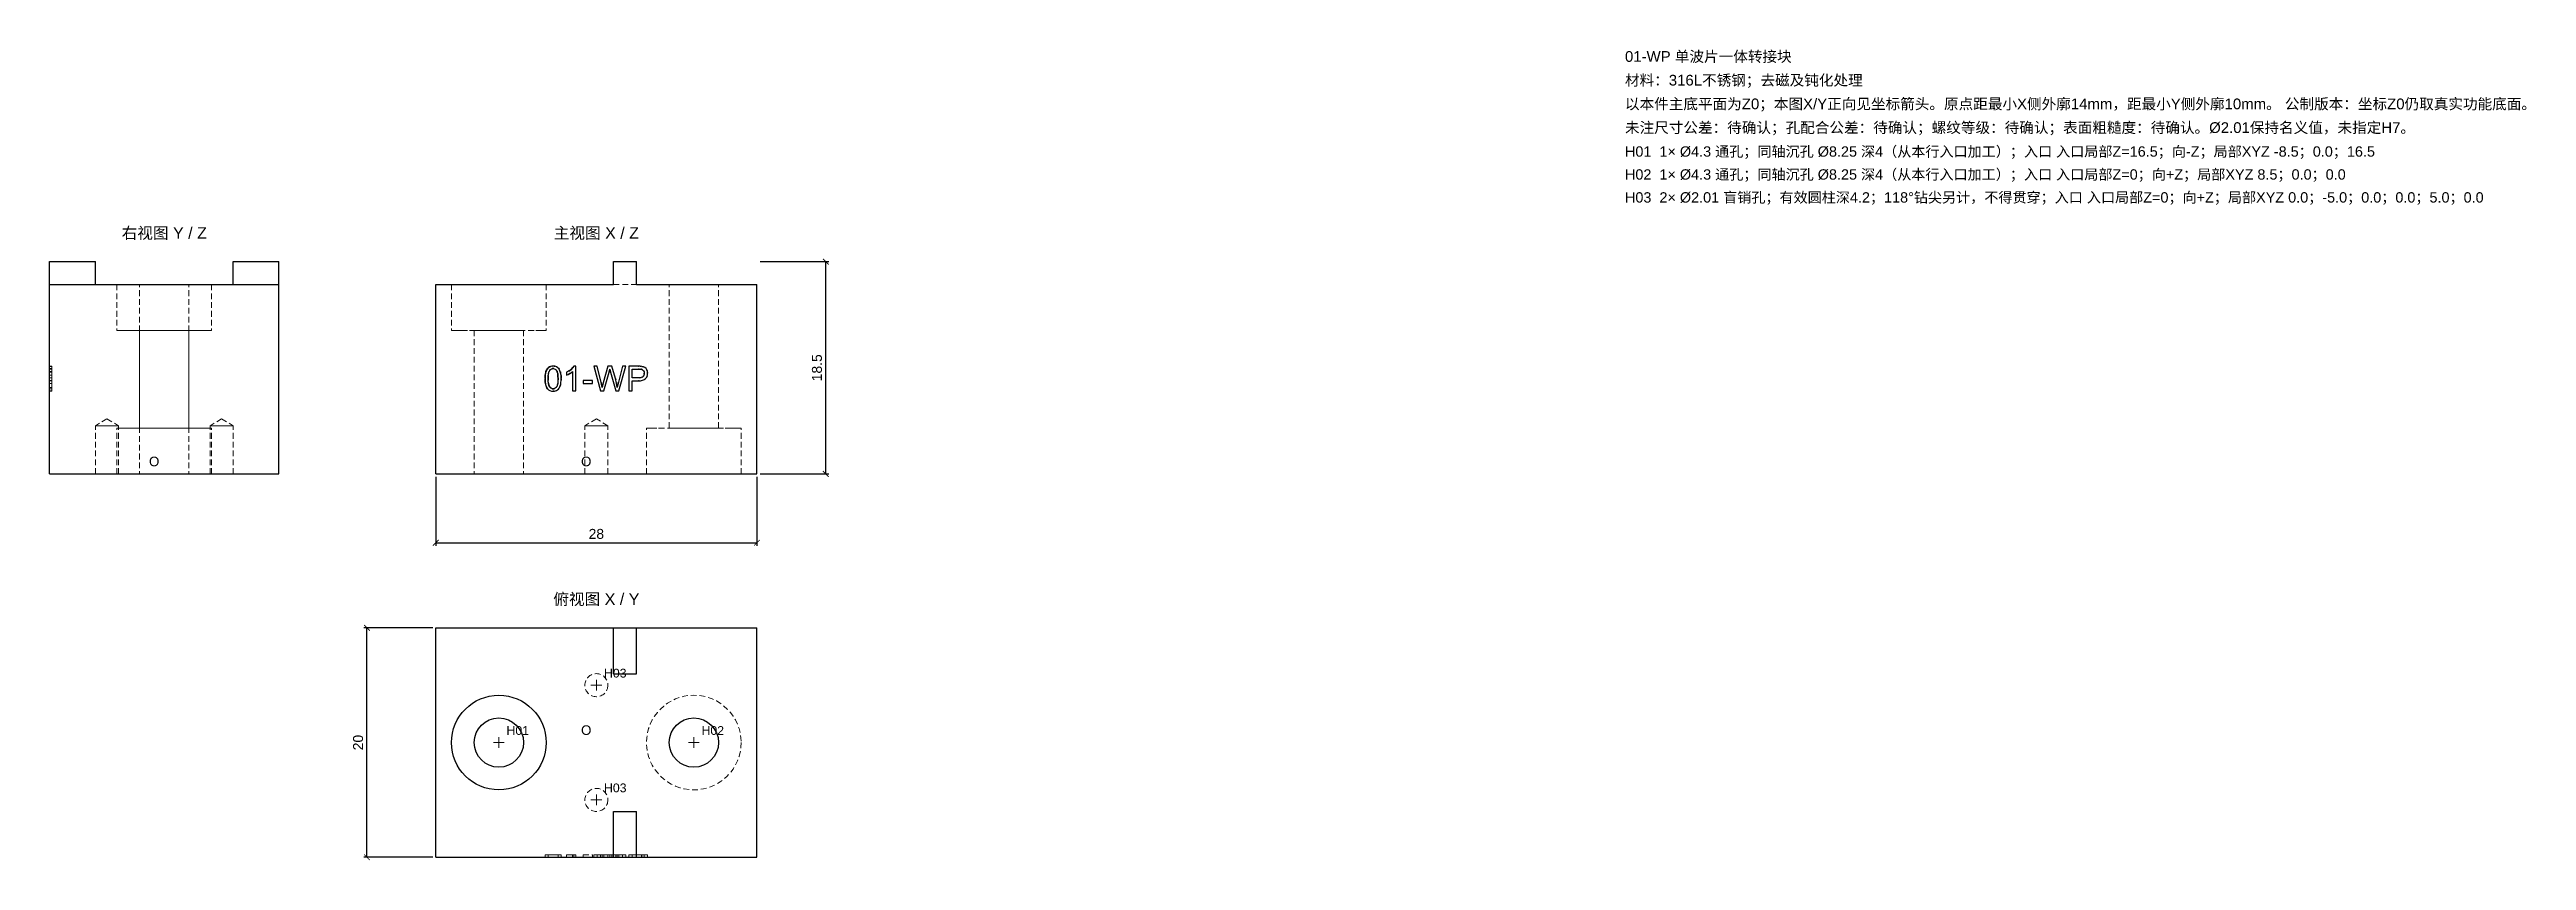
# Model space of a CAD drawing. Header units: millimetres. Extents: x 6 to 222, y 20 to 91.
import ezdxf
from ezdxf.enums import TextEntityAlignment as Align

# ---------------------------------------------------------------- set-up
doc = ezdxf.new("R2010")
doc.units = ezdxf.units.MM
doc.linetypes.add('WP_HIDDEN', pattern=[2.3, 1.5, -0.8])
for name, color, linetype, lineweight in [('ANNOTATIONS', 7, 'CONTINUOUS', 18), ('DIMENSIONS', 7, 'CONTINUOUS', 18), ('HIDDEN', 7, 'WP_HIDDEN', 13), ('VISIBLE', 7, 'CONTINUOUS', 25)]:
    doc.layers.add(name, color=color, linetype=linetype, lineweight=lineweight)
doc.styles.add('CJK', font='Arial Unicode.ttf')
doc.styles.add('OpenSansCondensed-Light', font='OpenSansCondensed-Light.ttf')
doc.dimstyles.new('EZDXF', dxfattribs={"dimtxt": 0.25, "dimasz": 0.175, "dimexe": 0.375, "dimexo": 0.125, "dimgap": 0.1, "dimtad": 1, "dimlfac": 100, "dimzin": 12, "dimdsep": 46, "dimtxsty": 'OpenSansCondensed-Light', "dimblk": 'ARCHTICK', "dimcen": 2.5, "dimazin": 3, "dimtfac": 0.5, "dimtmove": 2, "dimatfit": 3})

msp = doc.modelspace()

# ---------------------------------------------------------------- texts
at = {"layer": 'ANNOTATIONS', "style": 'CJK'}
for s, height, p in [('01-WP 单波片一体转接块', 0.9333333, (143.33333, 90)), ('材料：316L不锈钢；去磁及钝化处理', 0.9333333, (143.33333, 87.93333)), ('以本件主底平面为Z0；本图X/Y正向见坐标箭头。原点距最小X侧外廓14mm，距最小Y侧外廓10mm。 公制版本：坐标Z0仍取真实功能底面。', 0.9333333, (143.33333, 85.86667)), ('未注尺寸公差：待确认；孔配合公差：待确认；螺纹等级：待确认；表面粗糙度：待确认。Ø2.01保持名义值，未指定H7。', 0.9333333, (143.33333, 83.8)), ('H01  1× Ø4.3 通孔；同轴沉孔 Ø8.25 深4（从本行入口加工）；入口 入口局部Z=16.5；向-Z；局部XYZ -8.5；0.0；16.5', 0.9, (143.33333, 81.73333)), ('H02  1× Ø4.3 通孔；同轴沉孔 Ø8.25 深4（从本行入口加工）；入口 入口局部Z=0；向+Z；局部XYZ 8.5；0.0；0.0', 0.9, (143.33333, 79.73333)), ('H03  2× Ø2.01 盲销孔；有效圆柱深4.2；118°钻尖另计，不得贯穿；入口 入口局部Z=0；向+Z；局部XYZ 0.0；-5.0；0.0；0.0；5.0；0.0', 0.9, (143.33333, 77.73333)), ('O', 0.83333, (14.66667, 54.75)), ('O', 0.83333, (52.33333, 54.75)), ('H03', 0.766667, (54.33333, 36.33333)), ('H01', 0.766667, (45.83333, 31.33333)), ('O', 0.83333, (52.33333, 31.33333)), ('H02', 0.766667, (62.83333, 31.33333)), ('H03', 0.766667, (54.33333, 26.33333))]:
    msp.add_text(s, height=height, dxfattribs=at).set_placement(p)
for s, p in [('右视图 Y / Z', (16, 74.58333)), ('主视图 X / Z', (53.66667, 74.58333)), ('俯视图 X / Y', (53.66667, 42.66667))]:
    msp.add_text(s, height=1, dxfattribs=at).set_placement(p, align=Align.CENTER)

# ---------------------------------------------------------------- blocks, each defined once
blk = doc.blocks.new('_ARCHTICK')
at = {"color": 0, "linetype": 'BYBLOCK', "const_width": 0.15}
blk.add_lwpolyline([(-0.5, -0.5), (0.5, 0.5)], dxfattribs=at)

# ---------------------------------------------------------------- dimensions: what is measured, and where the dimension line sits
at = {"layer": 'DIMENSIONS'}
for base, p1, p2 in [((73.66667, 54.08333), (67.66667, 54.08333), (67.66667, 72.58333)), ((33.66667, 20.66667), (39.66667, 20.66667), (39.66667, 40.66667))]:
    msp.add_linear_dim(base=base, p1=p1, p2=p2, angle=90, dimstyle='EZDXF', override={"dimtxt": 0.866667, "dimasz": 0.5, "dimexe": 0.266667, "dimexo": 0.266667, "dimgap": 0.333333, "dimdec": 4, "dimlfac": 1, "dimzin": 8, "dimtxsty": 'CJK', "dimclrd": 7, "dimclre": 7, "dimclrt": 7}, dxfattribs=at).render()
msp.add_linear_dim(base=(39.66667, 48.08333), p1=(39.66667, 54.08333), p2=(67.66667, 54.08333), dimstyle='EZDXF', override={"dimtxt": 0.866667, "dimasz": 0.5, "dimexe": 0.266667, "dimexo": 0.266667, "dimgap": 0.333333, "dimdec": 4, "dimlfac": 1, "dimzin": 8, "dimtxsty": 'CJK', "dimclrd": 7, "dimclre": 7, "dimclrt": 7}, dxfattribs=at).render()

# ---------------------------------------------------------------- linework, layer by layer
at = {"layer": 'ANNOTATIONS'}
for p, q in [((53.2, 35.66667), (54.13333, 35.66667)), ((53.66667, 35.2), (53.66667, 36.13333)), ((44.7, 30.66667), (45.63333, 30.66667)), ((45.16667, 30.2), (45.16667, 31.13333)), ((61.7, 30.66667), (62.63333, 30.66667)), ((62.16667, 30.2), (62.16667, 31.13333)), ((53.66667, 25.2), (53.66667, 26.13333)), ((53.2, 25.66667), (54.13333, 25.66667))]:
    msp.add_line(p, q, dxfattribs=at)
at = {"layer": 'HIDDEN', "ltscale": 0.333333}
for p, q in [((6, 70.58333), (10, 70.58333)), ((11.875, 70.58333), (11.875, 66.58333)), ((13.85, 58.08333), (13.85, 70.58333)), ((18.15, 58.08333), (18.15, 70.58333)), ((20.125, 70.58333), (20.125, 66.58333)), ((22, 70.58333), (26, 70.58333)), ((41.04167, 70.58333), (41.04167, 66.58333)), ((49.29167, 70.58333), (49.29167, 66.58333)), ((55.16667, 70.58333), (57.16667, 70.58333)), ((60.01667, 58.08333), (60.01667, 70.58333)), ((64.31667, 58.08333), (64.31667, 70.58333)), ((13.85, 66.58333), (13.85, 54.08333)), ((18.15, 66.58333), (18.15, 54.08333)), ((43.01667, 66.58333), (43.01667, 54.08333)), ((47.31667, 66.58333), (47.31667, 54.08333)), ((6, 61.32007), (6, 63.48333)), ((6, 63.48333), (6.2, 63.48333)), ((6, 63.47452), (6, 61.32007)), ((6, 63.47452), (6, 62.09015)), ((6, 62.38407), (6, 63.47452)), ((6, 63.47452), (6, 62.01961)), ((6, 62.06222), (6, 63.47452)), ((6, 63.47452), (6.2, 63.47452)), ((6, 63.45394), (6.2, 63.45394)), ((6, 63.26436), (6.2, 63.26436)), ((6, 62.4502), (6, 63.22027)), ((6, 63.22027), (6.2, 63.22027)), ((6, 63.2144), (6.2, 63.2144)), ((6, 63.20117), (6.2, 63.20117)), ((6, 63.00571), (6, 61.32007)), ((6, 63.00571), (6.2, 63.00571)), ((6, 61.32007), (6, 62.96162)), ((6, 62.94252), (6, 62.68681)), ((6, 62.94252), (6.2, 62.94252)), ((6, 62.68681), (6.2, 62.68681)), ((6.2, 63.48333), (6.2, 61.32007)), ((6.2, 63.47452), (6.2, 62.06222)), ((6.2, 62.01961), (6.2, 63.47452)), ((6.2, 63.47452), (6.2, 62.38407)), ((6.2, 62.09015), (6.2, 63.47452)), ((6.2, 63.47452), (6.2, 61.32007)), ((6.2, 63.22027), (6.2, 62.4502)), ((6.2, 61.32007), (6.2, 63.00571)), ((6.2, 61.32007), (6.2, 62.96162)), ((6.2, 62.68681), (6.2, 62.94252)), ((6, 62.4502), (6.2, 62.4502)), ((6, 62.2327), (6, 61.9667)), ((6, 62.2327), (6.2, 62.2327)), ((6, 61.32007), (6, 62.19596)), ((6, 62.19596), (6.2, 62.19596)), ((6, 61.9667), (6.2, 61.9667)), ((6, 61.62134), (6.2, 61.62134)), ((6, 61.50084), (6.2, 61.50084)), ((6, 61.32007), (6.2, 61.32007)), ((6, 61.28333), (6.2, 61.28333)), ((6.2, 62.2327), (6.2, 61.9667)), ((6.2, 62.19596), (6.2, 61.32007)), ((11, 58.8872), (9.995, 58.28333)), ((11, 58.8872), (12.005, 58.28333)), ((21, 58.8872), (19.995, 58.28333)), ((21, 58.8872), (22.005, 58.28333)), ((53.66667, 58.8872), (52.66167, 58.28333)), ((54.67167, 58.28333), (53.66667, 58.8872)), ((9.995, 54.08333), (9.995, 58.28333)), ((11.875, 54.08333), (11.875, 58.08333)), ((12.005, 54.08333), (12.005, 58.28333)), ((19.995, 54.08333), (19.995, 58.28333)), ((20.125, 54.08333), (20.125, 58.08333)), ((22.005, 54.08333), (22.005, 58.28333)), ((52.66167, 54.08333), (52.66167, 58.28333)), ((54.67167, 54.08333), (54.67167, 58.28333)), ((58.04167, 54.08333), (58.04167, 58.08333)), ((66.29167, 54.08333), (66.29167, 58.08333)), ((39.66667, 40.66667), (67.66667, 40.66667)), ((39.66667, 20.66667), (67.66667, 20.66667)), ((49.19539, 20.66667), (49.19539, 20.86667)), ((49.46727, 20.66667), (49.46727, 20.86667)), ((50.32846, 20.66667), (50.32846, 20.86667)), ((50.60033, 20.66667), (50.60033, 20.86667)), ((51.07208, 20.66667), (51.07208, 20.86667)), ((51.60114, 20.66667), (51.60114, 20.86667)), ((51.86566, 20.86667), (51.60114, 20.86667)), ((51.60114, 20.66667), (51.86566, 20.66667)), ((51.69519, 20.66667), (51.69519, 20.86667)), ((51.69519, 20.86667), (51.86566, 20.86667)), ((51.86566, 20.66667), (51.69519, 20.66667)), ((51.86566, 20.66667), (51.86566, 20.86667)), ((52.51376, 20.66667), (52.51376, 20.86667)), ((52.51376, 20.86667), (53.32645, 20.86667)), ((53.32645, 20.66667), (52.51376, 20.66667)), ((53.32645, 20.66667), (53.32645, 20.86667)), ((53.45725, 20.66667), (53.45725, 20.86667)), ((53.45725, 20.86667), (53.7497, 20.86667)), ((54.02892, 20.86667), (53.45725, 20.86667)), ((53.7497, 20.66667), (53.45725, 20.66667)), ((53.45725, 20.66667), (54.02892, 20.66667)), ((53.7497, 20.66667), (53.7497, 20.86667)), ((53.7497, 20.86667), (54.07742, 20.86667)), ((54.07742, 20.66667), (53.7497, 20.66667)), ((54.31991, 20.86667), (54.02892, 20.86667)), ((54.02892, 20.66667), (54.02892, 20.86667)), ((54.02892, 20.66667), (54.31991, 20.66667)), ((54.16854, 20.66667), (54.16854, 20.86667)), ((54.26553, 20.86667), (54.67555, 20.86667)), ((54.67555, 20.66667), (54.26553, 20.66667)), ((54.77695, 20.86667), (54.31991, 20.86667)), ((54.31991, 20.66667), (54.31991, 20.86667)), ((54.31991, 20.66667), (54.77695, 20.66667)), ((54.67555, 20.66667), (54.67555, 20.86667)), ((54.67555, 20.86667), (55.01944, 20.86667)), ((55.01944, 20.66667), (54.67555, 20.66667)), ((54.84015, 20.66667), (54.84015, 20.86667)), ((55.36186, 20.86667), (54.90775, 20.86667)), ((54.90775, 20.66667), (55.36186, 20.66667)), ((55.01944, 20.66667), (55.01944, 20.86667)), ((55.01944, 20.86667), (55.32806, 20.86667)), ((55.32806, 20.66667), (55.01944, 20.66667)), ((55.63667, 20.86667), (55.36186, 20.86667)), ((55.36186, 20.66667), (55.36186, 20.86667)), ((55.36186, 20.66667), (55.63667, 20.66667)), ((55.49559, 20.66667), (55.49559, 20.86667)), ((55.60287, 20.86667), (55.94088, 20.86667)), ((55.94088, 20.66667), (55.60287, 20.66667)), ((56.22745, 20.86667), (55.63667, 20.86667)), ((55.63667, 20.66667), (55.63667, 20.86667)), ((55.63667, 20.66667), (56.22745, 20.66667)), ((55.94088, 20.66667), (55.94088, 20.86667)), ((55.94088, 20.86667), (56.22745, 20.86667)), ((56.22745, 20.66667), (55.94088, 20.66667)), ((56.22745, 20.66667), (56.22745, 20.86667)), ((56.49345, 20.66667), (56.49345, 20.86667)), ((56.49345, 20.86667), (57.30615, 20.86667)), ((56.77856, 20.86667), (56.49345, 20.86667)), ((57.30615, 20.66667), (56.49345, 20.66667)), ((56.49345, 20.66667), (56.77856, 20.66667)), ((57.33113, 20.86667), (56.77856, 20.86667)), ((56.77856, 20.66667), (56.77856, 20.86667)), ((56.77856, 20.86667), (57.33554, 20.86667)), ((57.32966, 20.86667), (56.77856, 20.86667)), ((56.77856, 20.66667), (57.33113, 20.66667)), ((57.33554, 20.66667), (56.77856, 20.66667)), ((56.77856, 20.66667), (57.32966, 20.66667)), ((57.59566, 20.66667), (57.59566, 20.86667)), ((57.63387, 20.66667), (57.63387, 20.86667)), ((57.84402, 20.66667), (57.84402, 20.86667)), ((58.13794, 20.66667), (58.13794, 20.86667))]:
    msp.add_line(p, q, dxfattribs=at)
for points in [[(20.125, 70.58333), (20.02158, 70.58333), (19.7165, 70.58333), (19.22505, 70.58333), (18.5719, 70.58333), (17.78977, 70.58333), (16.9179, 70.58333), (16, 70.58333), (15.0821, 70.58333), (14.21023, 70.58333), (13.4281, 70.58333), (12.77495, 70.58333), (12.2835, 70.58333), (11.97842, 70.58333), (11.875, 70.58333)], [(11.875, 70.58333), (11.90094, 70.58333), (11.97842, 70.58333), (12.10648, 70.58333), (12.2835, 70.58333), (12.50726, 70.58333), (12.77495, 70.58333), (13.08318, 70.58333), (13.4281, 70.58333), (13.80537, 70.58333), (14.21023, 70.58333), (14.6376, 70.58333), (15.0821, 70.58333), (15.53815, 70.58333), (16, 70.58333)], [(18.15, 70.58333), (18.0961, 70.58333), (17.93708, 70.58333), (17.68094, 70.58333), (17.3405, 70.58333), (16.93285, 70.58333), (16.47842, 70.58333), (16, 70.58333), (15.52158, 70.58333), (15.06715, 70.58333), (14.6595, 70.58333), (14.31906, 70.58333), (14.06292, 70.58333), (13.9039, 70.58333), (13.85, 70.58333)], [(13.85, 70.58333), (13.86352, 70.58333), (13.9039, 70.58333), (13.97065, 70.58333), (14.06292, 70.58333), (14.17954, 70.58333), (14.31906, 70.58333), (14.47972, 70.58333), (14.6595, 70.58333), (14.85613, 70.58333), (15.06715, 70.58333), (15.2899, 70.58333), (15.52158, 70.58333), (15.75928, 70.58333), (16, 70.58333)], [(16, 70.58333), (16.46185, 70.58333), (16.9179, 70.58333), (17.3624, 70.58333), (17.78977, 70.58333), (18.19463, 70.58333), (18.5719, 70.58333), (18.91682, 70.58333), (19.22505, 70.58333), (19.49274, 70.58333), (19.7165, 70.58333), (19.89352, 70.58333), (20.02158, 70.58333), (20.09906, 70.58333), (20.125, 70.58333)], [(16, 70.58333), (16.24072, 70.58333), (16.47842, 70.58333), (16.7101, 70.58333), (16.93285, 70.58333), (17.14387, 70.58333), (17.3405, 70.58333), (17.52028, 70.58333), (17.68094, 70.58333), (17.82046, 70.58333), (17.93708, 70.58333), (18.02935, 70.58333), (18.0961, 70.58333), (18.13648, 70.58333), (18.15, 70.58333)], [(41.04167, 70.58333), (41.14509, 70.58333), (41.45017, 70.58333), (41.94161, 70.58333), (42.59477, 70.58333), (43.3769, 70.58333), (44.24877, 70.58333), (45.16667, 70.58333), (46.08457, 70.58333), (46.95644, 70.58333), (47.73856, 70.58333), (48.39172, 70.58333), (48.88316, 70.58333), (49.18824, 70.58333), (49.29167, 70.58333)], [(64.31667, 70.58333), (64.26276, 70.58333), (64.10375, 70.58333), (63.8476, 70.58333), (63.50717, 70.58333), (63.09952, 70.58333), (62.64509, 70.58333), (62.16667, 70.58333), (61.68825, 70.58333), (61.23382, 70.58333), (60.82616, 70.58333), (60.48573, 70.58333), (60.22958, 70.58333), (60.07057, 70.58333), (60.01667, 70.58333)], [(20.125, 66.58333), (20.02158, 66.58333), (19.7165, 66.58333), (19.22505, 66.58333), (18.5719, 66.58333), (17.78977, 66.58333), (16.9179, 66.58333), (16, 66.58333), (15.0821, 66.58333), (14.21023, 66.58333), (13.4281, 66.58333), (12.77495, 66.58333), (12.2835, 66.58333), (11.97842, 66.58333), (11.875, 66.58333)], [(11.875, 66.58333), (11.90094, 66.58333), (11.97842, 66.58333), (12.10648, 66.58333), (12.2835, 66.58333), (12.50726, 66.58333), (12.77495, 66.58333), (13.08318, 66.58333), (13.4281, 66.58333), (13.80537, 66.58333), (14.21023, 66.58333), (14.6376, 66.58333), (15.0821, 66.58333), (15.53815, 66.58333), (16, 66.58333)], [(18.15, 66.58333), (18.0961, 66.58333), (17.93708, 66.58333), (17.68094, 66.58333), (17.3405, 66.58333), (16.93285, 66.58333), (16.47842, 66.58333), (16, 66.58333), (15.52158, 66.58333), (15.06715, 66.58333), (14.6595, 66.58333), (14.31906, 66.58333), (14.06292, 66.58333), (13.9039, 66.58333), (13.85, 66.58333)], [(13.85, 66.58333), (13.86352, 66.58333), (13.9039, 66.58333), (13.97065, 66.58333), (14.06292, 66.58333), (14.17954, 66.58333), (14.31906, 66.58333), (14.47972, 66.58333), (14.6595, 66.58333), (14.85613, 66.58333), (15.06715, 66.58333), (15.2899, 66.58333), (15.52158, 66.58333), (15.75928, 66.58333), (16, 66.58333)], [(16, 66.58333), (16.46185, 66.58333), (16.9179, 66.58333), (17.3624, 66.58333), (17.78977, 66.58333), (18.19463, 66.58333), (18.5719, 66.58333), (18.91682, 66.58333), (19.22505, 66.58333), (19.49274, 66.58333), (19.7165, 66.58333), (19.89352, 66.58333), (20.02158, 66.58333), (20.09906, 66.58333), (20.125, 66.58333)], [(16, 66.58333), (16.24072, 66.58333), (16.47842, 66.58333), (16.7101, 66.58333), (16.93285, 66.58333), (17.14387, 66.58333), (17.3405, 66.58333), (17.52028, 66.58333), (17.68094, 66.58333), (17.82046, 66.58333), (17.93708, 66.58333), (18.02935, 66.58333), (18.0961, 66.58333), (18.13648, 66.58333), (18.15, 66.58333)], [(41.04167, 66.58333), (41.14509, 66.58333), (41.45017, 66.58333), (41.94161, 66.58333), (42.59477, 66.58333), (43.3769, 66.58333), (44.24877, 66.58333), (45.16667, 66.58333), (46.08457, 66.58333), (46.95644, 66.58333), (47.73856, 66.58333), (48.39172, 66.58333), (48.88316, 66.58333), (49.18824, 66.58333), (49.29167, 66.58333)], [(43.01667, 66.58333), (43.07057, 66.58333), (43.22958, 66.58333), (43.48573, 66.58333), (43.82616, 66.58333), (44.23382, 66.58333), (44.68825, 66.58333), (45.16667, 66.58333), (45.64509, 66.58333), (46.09952, 66.58333), (46.50717, 66.58333), (46.8476, 66.58333), (47.10375, 66.58333), (47.26276, 66.58333), (47.31667, 66.58333)], [(6, 63.48333), (6, 63.47562), (6, 63.45215), (6, 63.41259), (6, 63.35695)], [(6, 63.41353), (6, 63.46601), (6, 63.48333)], [(6, 63.48333), (6, 63.19529)], [(6, 63.45394), (6, 63.46952), (6, 63.47452)], [(6, 63.35327), (6, 63.41575), (6, 63.45394)], [(6, 63.21219), (6, 63.32817), (6, 63.41353)], [(6, 63.35695), (6, 63.28624), (6, 63.20238), (6, 63.10594), (6, 62.99763)], [(6, 63.14532), (6, 63.26393), (6, 63.35327)], [(6, 63.26436), (6, 63.25335), (6, 63.22019), (6, 63.16524), (6, 63.08948)], [(6, 63.11005), (6, 63.17728), (6, 63.2257), (6, 63.25475), (6, 63.26436)], [(6, 63.22027), (6, 63.20117)], [(6, 62.96162), (6, 63.07766), (6, 63.2144)], [(6, 63.2144), (6, 63.17976), (6, 63.12513), (6, 63.05188), (6, 62.96162)], [(6, 62.89182), (6, 63.06537), (6, 63.21219)], [(6, 63.20117), (6, 63.15394), (6, 63.07405)], [(6, 63.19529), (6, 63.05734), (6, 62.94252)], [(6, 62.8514), (6, 63.00474), (6, 63.14532)], [(6, 62.3826), (6, 62.60319), (6, 62.80351), (6, 62.97579), (6, 63.04836), (6, 63.11005)], [(6, 63.08948), (6, 63.03291), (6, 62.96444), (6, 62.79781), (6, 62.6009), (6, 62.3826)], [(6, 63.07405), (6, 62.96782), (6, 62.84259)], [(6, 62.82348), (6, 63.00571)], [(6, 62.99763), (6, 62.8657), (6, 62.71792), (6, 62.55627), (6, 62.3826)], [(6, 62.3826), (6, 62.52897), (6, 62.66357), (6, 62.785), (6, 62.89182)], [(6, 62.38627), (6, 62.48686), (6, 62.59852), (6, 62.8514)], [(6, 62.84259), (6, 62.67759), (6, 62.61005), (6, 62.55307)], [(6, 62.68681), (6, 62.74422), (6, 62.82348)], [(6.2, 63.35695), (6.2, 63.41224), (6.2, 63.45174), (6.2, 63.47543), (6.2, 63.48333)], [(6.2, 63.48333), (6.2, 63.46588), (6.2, 63.41353)], [(6.2, 63.19529), (6.2, 63.48333)], [(6.2, 63.47452), (6.2, 63.46937), (6.2, 63.45394)], [(6.2, 63.45394), (6.2, 63.41555), (6.2, 63.35327)], [(6.2, 63.41353), (6.2, 63.32829), (6.2, 63.21219)], [(6.2, 62.99763), (6.2, 63.10744), (6.2, 63.20392), (6.2, 63.2871), (6.2, 63.35695)], [(6.2, 63.35327), (6.2, 63.26418), (6.2, 63.14532)], [(6.2, 63.08948), (6.2, 63.16599), (6.2, 63.22064), (6.2, 63.25343), (6.2, 63.26436)], [(6.2, 63.26436), (6.2, 63.25472), (6.2, 63.22578), (6.2, 63.17756), (6.2, 63.11005)], [(6.2, 63.20117), (6.2, 63.22027)], [(6.2, 62.96162), (6.2, 63.05458), (6.2, 63.12769), (6.2, 63.18096), (6.2, 63.2144)], [(6.2, 63.2144), (6.2, 63.07699), (6.2, 62.96162)], [(6.2, 63.21219), (6.2, 63.06633), (6.2, 62.89182)], [(6.2, 63.07405), (6.2, 63.15396), (6.2, 63.20117)], [(6.2, 62.94252), (6.2, 63.05788), (6.2, 63.19529)], [(6.2, 63.14532), (6.2, 63.00498), (6.2, 62.8514)], [(6.2, 63.11005), (6.2, 63.05561), (6.2, 62.99074), (6.2, 62.91545), (6.2, 62.82973), (6.2, 62.73358), (6.2, 62.62701), (6.2, 62.51002), (6.2, 62.3826)], [(6.2, 62.3826), (6.2, 62.51002), (6.2, 62.62628), (6.2, 62.73138), (6.2, 62.82532), (6.2, 62.9081), (6.2, 62.97972), (6.2, 63.04018), (6.2, 63.08948)], [(6.2, 62.84259), (6.2, 62.96805), (6.2, 63.07405)], [(6.2, 63.00571), (6.2, 62.82348)], [(6.2, 62.3826), (6.2, 62.56432), (6.2, 62.7274), (6.2, 62.87184), (6.2, 62.99763)], [(6.2, 62.89182), (6.2, 62.78917), (6.2, 62.67009), (6.2, 62.53456), (6.2, 62.3826)], [(6.2, 62.8514), (6.2, 62.71928), (6.2, 62.59771), (6.2, 62.48671), (6.2, 62.38627)], [(6.2, 62.55307), (6.2, 62.60974), (6.2, 62.67689), (6.2, 62.7545), (6.2, 62.84259)], [(6.2, 62.82348), (6.2, 62.74375), (6.2, 62.68681)], [(49.23267, 62.83808), (49.26092, 62.95594)], [(49.44808, 63.30145), (49.50768, 63.35695)], [(49.48542, 62.72498), (49.47586, 62.62773)], [(49.58158, 63.07397), (49.52317, 62.92474), (49.48543, 62.72505)], [(49.57341, 63.40274), (49.58816, 63.41113)], [(49.81638, 63.2565), (49.71429, 63.21623), (49.62847, 63.1418)], [(49.69362, 63.45514), (49.76527, 63.47219)], [(49.7655, 63.47223), (49.79401, 63.47666)], [(49.82541, 63.48016), (49.89786, 63.48333)], [(49.89786, 63.48333), (49.95854, 63.4811)], [(49.95854, 63.4811), (49.98037, 63.47913)], [(50.17992, 63.12139), (50.08411, 63.20892), (50.03089, 63.23742), (49.97412, 63.25575)], [(50.05129, 63.46795), (50.12968, 63.44565), (50.20207, 63.41353)], [(50.20207, 63.41353), (50.26899, 63.37162)], [(50.28559, 63.35905), (50.35846, 63.29053)], [(50.4181, 63.21219), (50.47965, 63.09946), (50.52976, 62.96887)], [(50.55184, 62.89182), (50.56149, 62.85069)], [(50.56181, 62.84921), (50.57935, 62.74714)], [(51.07208, 62.94252), (51.27013, 63.05149)], [(51.21909, 62.75154), (51.07208, 62.68681)], [(51.27064, 62.7784), (51.23313, 62.75867)], [(51.60114, 63.00571), (51.51859, 62.93543), (51.41834, 62.86514)], [(51.6037, 63.34376), (51.64961, 63.40549)], [(54.81653, 63.11384), (54.77695, 62.96162)], [(54.86734, 63.10852), (54.84015, 63.2144)], [(54.86807, 63.10581), (54.86735, 63.1085)], [(57.35502, 63.47423), (57.47374, 63.47062)], [(57.53954, 63.21115), (57.40007, 63.21956)], [(57.58232, 63.46162), (57.63387, 63.45394)], [(57.71666, 63.13846), (57.6693, 63.17113)], [(57.72792, 62.55307), (57.78534, 62.61954), (57.82336, 62.70001)], [(57.76482, 63.42098), (57.83631, 63.39081), (57.89987, 63.35327)], [(57.80839, 63.01754), (57.77568, 63.07405)], [(57.83206, 62.9489), (57.827, 62.96783)], [(57.84089, 62.89872), (57.83206, 62.94889)], [(57.83761, 62.75949), (57.84262, 62.80252)], [(57.84351, 62.86576), (57.84089, 62.8987)], [(57.94651, 63.31643), (57.9992, 63.26111), (58.04499, 63.19598)], [(58.04806, 63.19084), (58.07255, 63.14532)], [(58.09613, 63.09067), (58.13332, 62.93474)], [(58.13794, 62.8514), (58.12878, 62.73), (58.10128, 62.61746)], [(6, 62.55307), (6, 62.5069), (6, 62.47479), (6, 62.45617), (6, 62.4502)], [(6, 62.19596), (6, 62.2061), (6, 62.23903), (6, 62.29832), (6, 62.38627)], [(6, 61.62134), (6, 61.99624), (6, 62.38407)], [(6, 62.3826), (6, 62.12709), (6, 61.8902), (6, 61.67994), (6, 61.588), (6, 61.50671)], [(6, 61.77051), (6, 61.9021), (6, 62.04923), (6, 62.20999), (6, 62.3826)], [(6, 61.67645), (6, 61.73313), (6, 61.80162), (6, 61.96809), (6, 62.16468), (6, 62.3826)], [(6, 62.3826), (6, 62.16506), (6, 61.96879), (6, 61.80248), (6, 61.73397), (6, 61.67719)], [(6, 62.09015), (6, 61.84363), (6, 61.62134)], [(6, 61.62134), (6, 62.06222)], [(6, 62.01961), (6, 61.99998), (6, 61.97022), (6, 61.88312), (6, 61.76465), (6, 61.62134)], [(6, 61.41045), (6, 61.48147), (6, 61.56555), (6, 61.66213), (6, 61.77051)], [(6, 61.67719), (6, 61.60086), (6, 61.54544), (6, 61.51197), (6, 61.50084)], [(6, 61.50084), (6, 61.51192), (6, 61.54525), (6, 61.60043), (6, 61.67645)], [(6, 61.50671), (6, 61.40878), (6, 61.33852), (6, 61.29687), (6, 61.28333)], [(6, 61.28333), (6, 61.29108), (6, 61.31469), (6, 61.35447), (6, 61.41045)], [(6.2, 62.4502), (6.2, 62.45663), (6.2, 62.47592), (6.2, 62.50807), (6.2, 62.55307)], [(6.2, 62.38627), (6.2, 62.30301), (6.2, 62.24354), (6.2, 62.20785), (6.2, 62.19596)], [(6.2, 62.38407), (6.2, 61.99058), (6.2, 61.62134)], [(6.2, 62.3826), (6.2, 62.20216), (6.2, 62.04), (6.2, 61.89611), (6.2, 61.77051)], [(6.2, 61.50671), (6.2, 61.57923), (6.2, 61.66231), (6.2, 61.75595), (6.2, 61.86015), (6.2, 61.97492), (6.2, 62.10025), (6.2, 62.23614), (6.2, 62.3826)], [(6.2, 62.3826), (6.2, 62.25551), (6.2, 62.13952), (6.2, 62.03461), (6.2, 61.9408), (6.2, 61.85808), (6.2, 61.78644), (6.2, 61.7259), (6.2, 61.67645)], [(6.2, 61.67719), (6.2, 61.72679), (6.2, 61.78741), (6.2, 61.85905), (6.2, 61.94172), (6.2, 62.0354), (6.2, 62.14011), (6.2, 62.25585), (6.2, 62.3826)], [(6.2, 61.62134), (6.2, 61.84068), (6.2, 62.09015)], [(6.2, 62.06222), (6.2, 61.62134)], [(6.2, 61.62134), (6.2, 61.77574), (6.2, 61.89359), (6.2, 61.97487), (6.2, 62.01961)], [(6.2, 61.77051), (6.2, 61.66065), (6.2, 61.56403), (6.2, 61.48063), (6.2, 61.41045)], [(6.2, 61.50084), (6.2, 61.51186), (6.2, 61.54492), (6.2, 61.60003), (6.2, 61.67719)], [(6.2, 61.67645), (6.2, 61.59962), (6.2, 61.54474), (6.2, 61.51181), (6.2, 61.50084)], [(6.2, 61.28333), (6.2, 61.29729), (6.2, 61.33918), (6.2, 61.40898), (6.2, 61.50671)], [(6.2, 61.41045), (6.2, 61.35484), (6.2, 61.31511), (6.2, 61.29128), (6.2, 61.28333)], [(49.19539, 62.3826), (49.19562, 62.42329)], [(49.89786, 61.28333), (49.75044, 61.29729), (49.61974, 61.33918), (49.50575, 61.40898), (49.40848, 61.50671)], [(49.46801, 62.45895), (49.46752, 62.42742)], [(49.46887, 62.2666), (49.47897, 62.09038)], [(49.61572, 61.64449), (49.71048, 61.55689), (49.76289, 61.52827), (49.81863, 61.50976)], [(49.97709, 61.5098), (50.03286, 61.52839), (50.08528, 61.55715), (50.18008, 61.64517)], [(50.19623, 61.3492), (50.09723, 61.30992), (49.98699, 61.28816)], [(50.28951, 61.41045), (50.20297, 61.35273)], [(50.22674, 61.71386), (50.27934, 61.85666)], [(50.49205, 61.69042), (50.40378, 61.53262), (50.34989, 61.46708), (50.28951, 61.41045)], [(50.30286, 61.97494), (50.32726, 62.28199)], [(50.50773, 61.72927), (50.49205, 61.69042)], [(50.59842, 62.26722), (50.57807, 62.01898), (50.5355, 61.81247)], [(50.60013, 62.42317), (50.60033, 62.3826)], [(54.12622, 61.84313), (54.16854, 61.62134)], [(54.21599, 61.81948), (54.26553, 62.01961)], [(55.35696, 62.28014), (55.36979, 62.23187)], [(55.3698, 62.23186), (55.42407, 62.00831)], [(55.4305, 61.97911), (55.48089, 61.71642)], [(55.49559, 61.62134), (55.52879, 61.77771)], [(55.53371, 61.79975), (55.55064, 61.8739)], [(55.55065, 61.87392), (55.5579, 61.90496)], [(55.57163, 61.96276), (55.58349, 62.01172)], [(57.33554, 62.4502), (57.46951, 62.45728)], [(57.96306, 62.38627), (57.86789, 62.30892), (57.74297, 62.25163), (57.58831, 62.2144), (57.40391, 62.19723)], [(57.55994, 62.47294), (57.65544, 62.50592)], [(12.005, 58.28333), (11.9798, 58.28333), (11.90547, 58.28333), (11.78574, 58.28333), (11.62661, 58.28333), (11.43605, 58.28333), (11.22363, 58.28333), (11, 58.28333), (10.77637, 58.28333), (10.56395, 58.28333), (10.37339, 58.28333), (10.21426, 58.28333), (10.09453, 58.28333), (10.0202, 58.28333), (9.995, 58.28333)], [(9.995, 58.28333), (10.00132, 58.28333), (10.0202, 58.28333), (10.0514, 58.28333), (10.09453, 58.28333), (10.14904, 58.28333), (10.21426, 58.28333), (10.28936, 58.28333), (10.37339, 58.28333), (10.46531, 58.28333), (10.56395, 58.28333), (10.66807, 58.28333), (10.77637, 58.28333), (10.88748, 58.28333), (11, 58.28333)], [(11, 58.28333), (11.11252, 58.28333), (11.22363, 58.28333), (11.33193, 58.28333), (11.43605, 58.28333), (11.53469, 58.28333), (11.62661, 58.28333), (11.71064, 58.28333), (11.78574, 58.28333), (11.85096, 58.28333), (11.90547, 58.28333), (11.9486, 58.28333), (11.9798, 58.28333), (11.99868, 58.28333), (12.005, 58.28333)], [(20.125, 58.08333), (20.02158, 58.08333), (19.7165, 58.08333), (19.22505, 58.08333), (18.5719, 58.08333), (17.78977, 58.08333), (16.9179, 58.08333), (16, 58.08333), (15.0821, 58.08333), (14.21023, 58.08333), (13.4281, 58.08333), (12.77495, 58.08333), (12.2835, 58.08333), (11.97842, 58.08333), (11.875, 58.08333)], [(11.875, 58.08333), (11.90094, 58.08333), (11.97842, 58.08333), (12.10648, 58.08333), (12.2835, 58.08333), (12.50726, 58.08333), (12.77495, 58.08333), (13.08318, 58.08333), (13.4281, 58.08333), (13.80537, 58.08333), (14.21023, 58.08333), (14.6376, 58.08333), (15.0821, 58.08333), (15.53815, 58.08333), (16, 58.08333)], [(18.15, 58.08333), (18.0961, 58.08333), (17.93708, 58.08333), (17.68094, 58.08333), (17.3405, 58.08333), (16.93285, 58.08333), (16.47842, 58.08333), (16, 58.08333), (15.52158, 58.08333), (15.06715, 58.08333), (14.6595, 58.08333), (14.31906, 58.08333), (14.06292, 58.08333), (13.9039, 58.08333), (13.85, 58.08333)], [(13.85, 58.08333), (13.86352, 58.08333), (13.9039, 58.08333), (13.97065, 58.08333), (14.06292, 58.08333), (14.17954, 58.08333), (14.31906, 58.08333), (14.47972, 58.08333), (14.6595, 58.08333), (14.85613, 58.08333), (15.06715, 58.08333), (15.2899, 58.08333), (15.52158, 58.08333), (15.75928, 58.08333), (16, 58.08333)], [(16, 58.08333), (16.24072, 58.08333), (16.47842, 58.08333), (16.7101, 58.08333), (16.93285, 58.08333), (17.14387, 58.08333), (17.3405, 58.08333), (17.52028, 58.08333), (17.68094, 58.08333), (17.82046, 58.08333), (17.93708, 58.08333), (18.02935, 58.08333), (18.0961, 58.08333), (18.13648, 58.08333), (18.15, 58.08333)], [(16, 58.08333), (16.46185, 58.08333), (16.9179, 58.08333), (17.3624, 58.08333), (17.78977, 58.08333), (18.19463, 58.08333), (18.5719, 58.08333), (18.91682, 58.08333), (19.22505, 58.08333), (19.49274, 58.08333), (19.7165, 58.08333), (19.89352, 58.08333), (20.02158, 58.08333), (20.09906, 58.08333), (20.125, 58.08333)], [(22.005, 58.28333), (21.9798, 58.28333), (21.90547, 58.28333), (21.78574, 58.28333), (21.62661, 58.28333), (21.43605, 58.28333), (21.22363, 58.28333), (21, 58.28333), (20.77637, 58.28333), (20.56395, 58.28333), (20.37339, 58.28333), (20.21426, 58.28333), (20.09453, 58.28333), (20.0202, 58.28333), (19.995, 58.28333)], [(19.995, 58.28333), (20.00132, 58.28333), (20.0202, 58.28333), (20.0514, 58.28333), (20.09453, 58.28333), (20.14904, 58.28333), (20.21426, 58.28333), (20.28936, 58.28333), (20.37339, 58.28333), (20.46531, 58.28333), (20.56395, 58.28333), (20.66807, 58.28333), (20.77637, 58.28333), (20.88748, 58.28333), (21, 58.28333)], [(21, 58.28333), (21.11252, 58.28333), (21.22363, 58.28333), (21.33193, 58.28333), (21.43605, 58.28333), (21.53469, 58.28333), (21.62661, 58.28333), (21.71064, 58.28333), (21.78574, 58.28333), (21.85096, 58.28333), (21.90547, 58.28333), (21.9486, 58.28333), (21.9798, 58.28333), (21.99868, 58.28333), (22.005, 58.28333)], [(54.67167, 58.28333), (54.64647, 58.28333), (54.57214, 58.28333), (54.45241, 58.28333), (54.29327, 58.28333), (54.10272, 58.28333), (53.8903, 58.28333), (53.66667, 58.28333), (53.44303, 58.28333), (53.23061, 58.28333), (53.04006, 58.28333), (52.88093, 58.28333), (52.76119, 58.28333), (52.68686, 58.28333), (52.66167, 58.28333)], [(66.29167, 58.08333), (66.18824, 58.08333), (65.88316, 58.08333), (65.39172, 58.08333), (64.73856, 58.08333), (63.95644, 58.08333), (63.08457, 58.08333), (62.16667, 58.08333), (61.24877, 58.08333), (60.3769, 58.08333), (59.59477, 58.08333), (58.94161, 58.08333), (58.45017, 58.08333), (58.14509, 58.08333), (58.04167, 58.08333)], [(64.31667, 58.08333), (64.26276, 58.08333), (64.10375, 58.08333), (63.8476, 58.08333), (63.50717, 58.08333), (63.09952, 58.08333), (62.64509, 58.08333), (62.16667, 58.08333), (61.68825, 58.08333), (61.23382, 58.08333), (60.82616, 58.08333), (60.48573, 58.08333), (60.22958, 58.08333), (60.07057, 58.08333), (60.01667, 58.08333)], [(12.005, 54.08333), (11.9798, 54.08333), (11.90547, 54.08333), (11.78574, 54.08333), (11.62661, 54.08333), (11.43605, 54.08333), (11.22363, 54.08333), (11, 54.08333), (10.77637, 54.08333), (10.56395, 54.08333), (10.37339, 54.08333), (10.21426, 54.08333), (10.09453, 54.08333), (10.0202, 54.08333), (9.995, 54.08333)], [(9.995, 54.08333), (10.00132, 54.08333), (10.0202, 54.08333), (10.0514, 54.08333), (10.09453, 54.08333), (10.14904, 54.08333), (10.21426, 54.08333), (10.28936, 54.08333), (10.37339, 54.08333), (10.46531, 54.08333), (10.56395, 54.08333), (10.66807, 54.08333), (10.77637, 54.08333), (10.88748, 54.08333), (11, 54.08333)], [(11, 54.08333), (11.11252, 54.08333), (11.22363, 54.08333), (11.33193, 54.08333), (11.43605, 54.08333), (11.53469, 54.08333), (11.62661, 54.08333), (11.71064, 54.08333), (11.78574, 54.08333), (11.85096, 54.08333), (11.90547, 54.08333), (11.9486, 54.08333), (11.9798, 54.08333), (11.99868, 54.08333), (12.005, 54.08333)], [(20.125, 54.08333), (20.02158, 54.08333), (19.7165, 54.08333), (19.22505, 54.08333), (18.5719, 54.08333), (17.78977, 54.08333), (16.9179, 54.08333), (16, 54.08333), (15.0821, 54.08333), (14.21023, 54.08333), (13.4281, 54.08333), (12.77495, 54.08333), (12.2835, 54.08333), (11.97842, 54.08333), (11.875, 54.08333)], [(11.875, 54.08333), (11.90094, 54.08333), (11.97842, 54.08333), (12.10648, 54.08333), (12.2835, 54.08333), (12.50726, 54.08333), (12.77495, 54.08333), (13.08318, 54.08333), (13.4281, 54.08333), (13.80537, 54.08333), (14.21023, 54.08333), (14.6376, 54.08333), (15.0821, 54.08333), (15.53815, 54.08333), (16, 54.08333)], [(18.15, 54.08333), (18.0961, 54.08333), (17.93708, 54.08333), (17.68094, 54.08333), (17.3405, 54.08333), (16.93285, 54.08333), (16.47842, 54.08333), (16, 54.08333), (15.52158, 54.08333), (15.06715, 54.08333), (14.6595, 54.08333), (14.31906, 54.08333), (14.06292, 54.08333), (13.9039, 54.08333), (13.85, 54.08333)], [(13.85, 54.08333), (13.86352, 54.08333), (13.9039, 54.08333), (13.97065, 54.08333), (14.06292, 54.08333), (14.17954, 54.08333), (14.31906, 54.08333), (14.47972, 54.08333), (14.6595, 54.08333), (14.85613, 54.08333), (15.06715, 54.08333), (15.2899, 54.08333), (15.52158, 54.08333), (15.75928, 54.08333), (16, 54.08333)], [(16, 54.08333), (16.24072, 54.08333), (16.47842, 54.08333), (16.7101, 54.08333), (16.93285, 54.08333), (17.14387, 54.08333), (17.3405, 54.08333), (17.52028, 54.08333), (17.68094, 54.08333), (17.82046, 54.08333), (17.93708, 54.08333), (18.02935, 54.08333), (18.0961, 54.08333), (18.13648, 54.08333), (18.15, 54.08333)], [(16, 54.08333), (16.46185, 54.08333), (16.9179, 54.08333), (17.3624, 54.08333), (17.78977, 54.08333), (18.19463, 54.08333), (18.5719, 54.08333), (18.91682, 54.08333), (19.22505, 54.08333), (19.49274, 54.08333), (19.7165, 54.08333), (19.89352, 54.08333), (20.02158, 54.08333), (20.09906, 54.08333), (20.125, 54.08333)], [(22.005, 54.08333), (21.9798, 54.08333), (21.90547, 54.08333), (21.78574, 54.08333), (21.62661, 54.08333), (21.43605, 54.08333), (21.22363, 54.08333), (21, 54.08333), (20.77637, 54.08333), (20.56395, 54.08333), (20.37339, 54.08333), (20.21426, 54.08333), (20.09453, 54.08333), (20.0202, 54.08333), (19.995, 54.08333)], [(19.995, 54.08333), (20.00132, 54.08333), (20.0202, 54.08333), (20.0514, 54.08333), (20.09453, 54.08333), (20.14904, 54.08333), (20.21426, 54.08333), (20.28936, 54.08333), (20.37339, 54.08333), (20.46531, 54.08333), (20.56395, 54.08333), (20.66807, 54.08333), (20.77637, 54.08333), (20.88748, 54.08333), (21, 54.08333)], [(21, 54.08333), (21.11252, 54.08333), (21.22363, 54.08333), (21.33193, 54.08333), (21.43605, 54.08333), (21.53469, 54.08333), (21.62661, 54.08333), (21.71064, 54.08333), (21.78574, 54.08333), (21.85096, 54.08333), (21.90547, 54.08333), (21.9486, 54.08333), (21.9798, 54.08333), (21.99868, 54.08333), (22.005, 54.08333)], [(43.01667, 54.08333), (43.07057, 54.08333), (43.22958, 54.08333), (43.48573, 54.08333), (43.82616, 54.08333), (44.23382, 54.08333), (44.68825, 54.08333), (45.16667, 54.08333), (45.64509, 54.08333), (46.09952, 54.08333), (46.50717, 54.08333), (46.8476, 54.08333), (47.10375, 54.08333), (47.26276, 54.08333), (47.31667, 54.08333)], [(54.67167, 54.08333), (54.64647, 54.08333), (54.57214, 54.08333), (54.45241, 54.08333), (54.29327, 54.08333), (54.10272, 54.08333), (53.8903, 54.08333), (53.66667, 54.08333), (53.44303, 54.08333), (53.23061, 54.08333), (53.04006, 54.08333), (52.88093, 54.08333), (52.76119, 54.08333), (52.68686, 54.08333), (52.66167, 54.08333)], [(66.29167, 54.08333), (66.18824, 54.08333), (65.88316, 54.08333), (65.39172, 54.08333), (64.73856, 54.08333), (63.95644, 54.08333), (63.08457, 54.08333), (62.16667, 54.08333), (61.24877, 54.08333), (60.3769, 54.08333), (59.59477, 54.08333), (58.94161, 54.08333), (58.45017, 54.08333), (58.14509, 54.08333), (58.04167, 54.08333)], [(49.40848, 20.86667), (49.31526, 20.86667), (49.24866, 20.86667), (49.20871, 20.86667), (49.19539, 20.86667)], [(49.19539, 20.86667), (49.21505, 20.86667), (49.27401, 20.86667)], [(49.27401, 20.66667), (49.23829, 20.66667), (49.21386, 20.66667), (49.19539, 20.66667)], [(49.19539, 20.66667), (49.20613, 20.66667), (49.24169, 20.66667), (49.3075, 20.66667), (49.40848, 20.66667)], [(49.27401, 20.86667), (49.37174, 20.86667), (49.50768, 20.86667)], [(49.50768, 20.66667), (49.43418, 20.66667), (49.37074, 20.66667), (49.27401, 20.66667)], [(49.89786, 20.86667), (49.75044, 20.86667), (49.61974, 20.86667), (49.50575, 20.86667), (49.40848, 20.86667)], [(49.40848, 20.66667), (49.50601, 20.66667), (49.62119, 20.66667), (49.75256, 20.66667), (49.89786, 20.66667)], [(49.46727, 20.86667), (49.47503, 20.86667), (49.49831, 20.86667), (49.53712, 20.86667), (49.59145, 20.86667)], [(49.60394, 20.86667), (49.54415, 20.86667), (49.50144, 20.86667), (49.47581, 20.86667), (49.46727, 20.86667)], [(49.59145, 20.66667), (49.53197, 20.66667), (49.49378, 20.66667), (49.47338, 20.66667), (49.46727, 20.66667)], [(49.46727, 20.66667), (49.4741, 20.66667), (49.49676, 20.66667), (49.53886, 20.66667), (49.60394, 20.66667)], [(49.50768, 20.86667), (49.59021, 20.86667), (49.68275, 20.86667), (49.7853, 20.86667), (49.89786, 20.86667)], [(49.89786, 20.66667), (49.68402, 20.66667), (49.50768, 20.66667)], [(49.59145, 20.86667), (49.73014, 20.86667), (49.89786, 20.86667)], [(49.89786, 20.66667), (49.72926, 20.66667), (49.59145, 20.66667)], [(49.89492, 20.86667), (49.73106, 20.86667), (49.60394, 20.86667)], [(49.60394, 20.66667), (49.7309, 20.66667), (49.89492, 20.66667)], [(50.20428, 20.86667), (50.06485, 20.86667), (49.89492, 20.86667)], [(49.89492, 20.66667), (50.06564, 20.66667), (50.20428, 20.66667)], [(49.89786, 20.86667), (50.06062, 20.86667), (50.20207, 20.86667)], [(50.28951, 20.86667), (50.20689, 20.86667), (50.11408, 20.86667), (50.01107, 20.86667), (49.89786, 20.86667)], [(49.89786, 20.86667), (50.06558, 20.86667), (50.20428, 20.86667)], [(49.89786, 20.66667), (50.11276, 20.66667), (50.20622, 20.66667), (50.28951, 20.66667)], [(50.20207, 20.66667), (50.06006, 20.66667), (49.89786, 20.66667)], [(50.20428, 20.66667), (50.06648, 20.66667), (49.89786, 20.66667)], [(50.20207, 20.86667), (50.32148, 20.86667), (50.4181, 20.86667)], [(50.4181, 20.66667), (50.3216, 20.66667), (50.20207, 20.66667)], [(50.20428, 20.86667), (50.2586, 20.86667), (50.29741, 20.86667), (50.3207, 20.86667), (50.32846, 20.86667)], [(50.32846, 20.66667), (50.32234, 20.66667), (50.30191, 20.66667), (50.26372, 20.66667), (50.20428, 20.66667)], [(50.20428, 20.66667), (50.26379, 20.66667), (50.30197, 20.66667), (50.32236, 20.66667), (50.32846, 20.66667)], [(50.52244, 20.86667), (50.42527, 20.86667), (50.28951, 20.86667)], [(50.28951, 20.66667), (50.36296, 20.66667), (50.42625, 20.66667), (50.47937, 20.66667), (50.52244, 20.66667)], [(50.4181, 20.86667), (50.49415, 20.86667), (50.55184, 20.86667)], [(50.55184, 20.66667), (50.49456, 20.66667), (50.4181, 20.66667)], [(50.60033, 20.86667), (50.58086, 20.86667), (50.52244, 20.86667)], [(50.52244, 20.66667), (50.55781, 20.66667), (50.58201, 20.66667), (50.60033, 20.66667)], [(50.55184, 20.86667), (50.58821, 20.86667), (50.60033, 20.86667)], [(50.60033, 20.66667), (50.58882, 20.66667), (50.55184, 20.66667)], [(51.35057, 20.86667), (51.20342, 20.86667), (51.07208, 20.86667)], [(51.07208, 20.86667), (51.28003, 20.86667), (51.46005, 20.86667)], [(51.46005, 20.66667), (51.27919, 20.66667), (51.07208, 20.66667)], [(51.07208, 20.66667), (51.20438, 20.66667), (51.35057, 20.66667)], [(51.60114, 20.86667), (51.49073, 20.86667), (51.35057, 20.86667)], [(51.35057, 20.66667), (51.48988, 20.66667), (51.60114, 20.66667)], [(51.46005, 20.86667), (51.53702, 20.86667), (51.60187, 20.86667), (51.65459, 20.86667), (51.69519, 20.86667)], [(51.69519, 20.66667), (51.65385, 20.66667), (51.60056, 20.66667), (51.53579, 20.66667), (51.46005, 20.66667)], [(54.07742, 20.86667), (54.16854, 20.86667)], [(54.16854, 20.66667), (54.07742, 20.66667)], [(54.16854, 20.86667), (54.23393, 20.86667), (54.26553, 20.86667)], [(54.26553, 20.66667), (54.23139, 20.66667), (54.16854, 20.66667)], [(54.84015, 20.86667), (54.77695, 20.86667)], [(54.77695, 20.66667), (54.84015, 20.66667)], [(54.90775, 20.86667), (54.86219, 20.86667), (54.84015, 20.86667)], [(54.84015, 20.66667), (54.86288, 20.66667), (54.90775, 20.66667)], [(55.32806, 20.86667), (55.42799, 20.86667), (55.49559, 20.86667)], [(55.49559, 20.66667), (55.42674, 20.66667), (55.32806, 20.66667)], [(55.49559, 20.86667), (55.54299, 20.86667), (55.60287, 20.86667)], [(55.60287, 20.66667), (55.54366, 20.66667), (55.49559, 20.66667)], [(57.30615, 20.86667), (57.40709, 20.86667), (57.49536, 20.86667), (57.57095, 20.86667), (57.63387, 20.86667)], [(57.63387, 20.66667), (57.56947, 20.66667), (57.49293, 20.66667), (57.40492, 20.66667), (57.30615, 20.66667)], [(57.59566, 20.86667), (57.55203, 20.86667), (57.49315, 20.86667), (57.41903, 20.86667), (57.32966, 20.86667)], [(57.32966, 20.66667), (57.41709, 20.66667), (57.49116, 20.66667), (57.55095, 20.66667), (57.59566, 20.66667)], [(57.96306, 20.86667), (57.85798, 20.86667), (57.71764, 20.86667), (57.54202, 20.86667), (57.33113, 20.86667)], [(57.33113, 20.66667), (57.52706, 20.66667), (57.70212, 20.66667), (57.84975, 20.66667), (57.96306, 20.66667)], [(57.33554, 20.86667), (57.46367, 20.86667), (57.57178, 20.86667), (57.65986, 20.86667), (57.72792, 20.86667)], [(57.72792, 20.66667), (57.65749, 20.66667), (57.56739, 20.66667), (57.4594, 20.66667), (57.33554, 20.66667)], [(57.77568, 20.86667), (57.69651, 20.86667), (57.59566, 20.86667)], [(57.59566, 20.66667), (57.69653, 20.66667), (57.77568, 20.66667)], [(57.63387, 20.86667), (57.77973, 20.86667), (57.89987, 20.86667)], [(57.89987, 20.66667), (57.77918, 20.66667), (57.63387, 20.66667)], [(57.72792, 20.86667), (57.77872, 20.86667), (57.815, 20.86667), (57.83677, 20.86667), (57.84402, 20.86667)], [(57.84402, 20.66667), (57.8369, 20.66667), (57.81528, 20.66667), (57.77893, 20.66667), (57.72792, 20.66667)], [(57.84402, 20.86667), (57.82694, 20.86667), (57.77568, 20.86667)], [(57.77568, 20.66667), (57.82701, 20.66667), (57.84402, 20.66667)], [(57.89987, 20.86667), (57.99668, 20.86667), (58.07255, 20.86667)], [(58.07255, 20.66667), (57.99688, 20.66667), (57.89987, 20.66667)], [(58.13794, 20.86667), (58.12701, 20.86667), (58.09422, 20.86667), (58.03957, 20.86667), (57.96306, 20.86667)], [(57.96306, 20.66667), (58.03966, 20.66667), (58.09452, 20.66667), (58.12721, 20.66667), (58.13794, 20.66667)], [(58.07255, 20.86667), (58.12159, 20.86667), (58.13794, 20.86667)], [(58.13794, 20.66667), (58.12165, 20.66667), (58.07255, 20.66667)]]:
    msp.add_lwpolyline(points, dxfattribs=at)
for centre, radius in [((53.66667, 35.66667), 1.005), ((62.16667, 30.66667), 4.125), ((53.66667, 25.66667), 1.005)]:
    msp.add_circle(centre, radius, dxfattribs=at)
at = {"layer": 'VISIBLE'}
for p, q in [((6, 70.58333), (6, 72.58333)), ((6, 72.58333), (10, 72.58333)), ((10, 70.58333), (10, 72.58333)), ((22, 70.58333), (22, 72.58333)), ((22, 72.58333), (26, 72.58333)), ((26, 70.58333), (26, 72.58333)), ((55.16667, 70.58333), (55.16667, 72.58333)), ((55.16667, 72.58333), (57.16667, 72.58333)), ((57.16667, 70.58333), (57.16667, 72.58333)), ((6, 54.08333), (6, 70.58333)), ((6, 70.58333), (26, 70.58333)), ((26, 54.08333), (26, 70.58333)), ((39.66667, 54.08333), (39.66667, 70.58333)), ((39.66667, 70.58333), (55.16667, 70.58333)), ((57.16667, 70.58333), (67.66667, 70.58333)), ((67.66667, 54.08333), (67.66667, 70.58333)), ((51.07208, 62.94252), (51.07208, 62.68681)), ((51.60114, 63.00571), (51.60114, 61.32007)), ((51.86566, 63.48333), (51.69519, 63.48333)), ((51.86566, 61.32007), (51.86566, 63.48333)), ((53.7497, 63.47452), (53.45725, 63.47452)), ((53.45725, 63.47452), (54.02892, 61.32007)), ((54.07742, 62.06222), (53.7497, 63.47452)), ((54.67555, 63.47452), (54.26553, 62.01961)), ((54.31991, 61.32007), (54.77695, 62.96162)), ((55.01944, 63.47452), (54.67555, 63.47452)), ((54.90775, 62.96162), (55.36186, 61.32007)), ((55.32806, 62.38407), (55.01944, 63.47452)), ((55.94088, 63.47452), (55.60287, 62.09015)), ((55.63667, 61.32007), (56.22745, 63.47452)), ((56.22745, 63.47452), (55.94088, 63.47452)), ((57.30615, 63.47452), (56.49345, 63.47452)), ((56.49345, 63.47452), (56.49345, 61.32007)), ((56.77856, 62.4502), (56.77856, 63.22027)), ((56.77856, 63.22027), (57.32966, 63.22027)), ((51.60114, 61.32007), (51.86566, 61.32007)), ((53.32645, 62.2327), (52.51376, 62.2327)), ((52.51376, 62.2327), (52.51376, 61.9667)), ((52.51376, 61.9667), (53.32645, 61.9667)), ((53.32645, 61.9667), (53.32645, 62.2327)), ((54.02892, 61.32007), (54.31991, 61.32007)), ((55.36186, 61.32007), (55.63667, 61.32007)), ((56.49345, 61.32007), (56.77856, 61.32007)), ((57.33554, 62.4502), (56.77856, 62.4502)), ((56.77856, 61.32007), (56.77856, 62.19596)), ((56.77856, 62.19596), (57.33113, 62.19596)), ((6, 54.08333), (26, 54.08333)), ((39.66667, 54.08333), (67.66667, 54.08333)), ((39.66667, 20.66667), (39.66667, 40.66667)), ((39.66667, 40.66667), (55.16667, 40.66667)), ((55.16667, 40.66667), (57.16667, 40.66667)), ((55.16667, 36.66667), (55.16667, 40.66667)), ((57.16667, 40.66667), (67.66667, 40.66667)), ((57.16667, 36.66667), (57.16667, 40.66667)), ((67.66667, 20.66667), (67.66667, 40.66667)), ((55.16667, 36.66667), (57.16667, 36.66667)), ((55.16667, 20.66667), (55.16667, 24.66667)), ((55.16667, 24.66667), (57.16667, 24.66667)), ((57.16667, 20.66667), (57.16667, 24.66667)), ((39.66667, 20.66667), (55.16667, 20.66667)), ((55.16667, 20.66667), (57.16667, 20.66667)), ((57.16667, 20.66667), (67.66667, 20.66667))]:
    msp.add_line(p, q, dxfattribs=at)
for points in [[(49.27401, 62.99763), (49.23829, 62.8657), (49.21386, 62.71792), (49.19986, 62.55627), (49.19539, 62.3826)], [(49.19562, 62.42329), (49.20622, 62.64571), (49.23267, 62.83808)], [(49.26092, 62.95594), (49.27401, 62.99763)], [(49.50768, 63.35695), (49.43418, 63.28624), (49.37074, 63.20238), (49.31739, 63.10594), (49.27401, 62.99763)], [(49.27401, 62.99763), (49.34889, 63.16649), (49.44808, 63.30145)], [(49.46727, 62.3826), (49.4741, 62.60319), (49.49676, 62.80351), (49.53886, 62.97579), (49.56834, 63.04836), (49.60394, 63.11005)], [(49.47586, 62.62773), (49.46801, 62.45895)], [(49.48543, 62.72505), (49.48542, 62.72498)], [(49.89786, 63.48333), (49.78659, 63.47562), (49.68402, 63.45215), (49.59086, 63.41259), (49.50768, 63.35695)], [(49.50768, 63.35695), (49.57341, 63.40274)], [(49.60394, 63.11005), (49.58158, 63.07397)], [(49.58816, 63.41113), (49.69362, 63.45514)], [(49.60394, 63.11005), (49.6626, 63.17728), (49.7309, 63.2257), (49.80853, 63.25475), (49.89492, 63.26436)], [(49.62847, 63.1418), (49.60394, 63.11005)], [(49.76527, 63.47219), (49.7655, 63.47223)], [(49.79401, 63.47666), (49.82541, 63.48016)], [(49.89492, 63.26436), (49.81638, 63.2565)], [(49.97412, 63.25575), (49.89492, 63.26436)], [(49.89492, 63.26436), (49.98403, 63.25335), (50.06564, 63.22019), (50.13917, 63.16524), (50.20428, 63.08948)], [(50.20207, 63.41353), (50.13367, 63.44419), (50.06006, 63.46601), (49.89786, 63.48333)], [(49.95854, 63.4811), (49.95854, 63.4811)], [(49.98037, 63.47913), (50.05129, 63.46795)], [(50.20428, 63.08948), (50.17992, 63.12139)], [(50.4181, 63.21219), (50.3216, 63.32817), (50.20207, 63.41353)], [(50.32846, 62.3826), (50.3207, 62.62628), (50.29741, 62.82532), (50.2586, 62.97972), (50.20428, 63.08948)], [(50.20428, 63.08948), (50.2369, 63.03291), (50.26379, 62.96444), (50.30197, 62.79781), (50.32236, 62.6009), (50.32846, 62.3826)], [(50.26899, 63.37162), (50.28559, 63.35905)], [(50.35846, 63.29053), (50.4181, 63.21219)], [(50.55184, 62.89182), (50.49456, 63.06537), (50.4181, 63.21219)], [(50.52976, 62.96887), (50.55184, 62.89182)], [(50.60033, 62.3826), (50.58882, 62.66357), (50.55184, 62.89182)], [(50.56149, 62.85069), (50.56181, 62.84921)], [(50.57935, 62.74714), (50.59402, 62.59674), (50.60013, 62.42317)], [(51.46005, 63.19529), (51.27919, 63.05734), (51.07208, 62.94252)], [(51.07208, 62.68681), (51.20438, 62.74422), (51.35057, 62.82348)], [(51.23313, 62.75867), (51.21909, 62.75154)], [(51.27013, 63.05149), (51.46005, 63.19529)], [(51.35057, 62.82348), (51.27064, 62.7784)], [(51.35057, 62.82348), (51.48988, 62.91398), (51.60114, 63.00571)], [(51.41834, 62.86514), (51.35057, 62.82348)], [(51.69519, 63.48333), (51.60056, 63.33992), (51.46005, 63.19529)], [(51.46005, 63.19529), (51.6037, 63.34376)], [(51.64961, 63.40549), (51.69519, 63.48333)], [(54.77695, 62.96162), (54.84015, 63.2144)], [(54.84015, 63.2144), (54.81653, 63.11384)], [(54.84015, 63.2144), (54.90775, 62.96162)], [(54.86735, 63.1085), (54.86734, 63.10852)], [(54.90775, 62.96162), (54.86807, 63.10581)], [(57.63387, 63.45394), (57.49293, 63.46952), (57.30615, 63.47452)], [(57.30615, 63.47452), (57.35502, 63.47423)], [(57.40007, 63.21956), (57.32966, 63.22027)], [(57.32966, 63.22027), (57.49116, 63.21564), (57.59566, 63.20117)], [(57.47374, 63.47062), (57.58232, 63.46162)], [(57.59566, 63.20117), (57.53954, 63.21115)], [(57.6693, 63.17113), (57.59566, 63.20117)], [(57.59566, 63.20117), (57.69653, 63.15394), (57.77568, 63.07405)], [(57.89987, 63.35327), (57.77918, 63.41575), (57.63387, 63.45394)], [(57.63387, 63.45394), (57.76482, 63.42098)], [(57.77568, 63.07405), (57.71666, 63.13846)], [(57.84402, 62.84259), (57.8369, 62.75529), (57.81528, 62.67759), (57.77893, 62.61005), (57.72792, 62.55307)], [(57.77568, 63.07405), (57.82701, 62.96782), (57.84402, 62.84259)], [(57.827, 62.96783), (57.80839, 63.01754)], [(57.82336, 62.70001), (57.83761, 62.75949)], [(57.83206, 62.94889), (57.83206, 62.9489)], [(57.84089, 62.8987), (57.84089, 62.89872)], [(57.84262, 62.80252), (57.84402, 62.84259)], [(57.84402, 62.84259), (57.84351, 62.86576)], [(58.07255, 63.14532), (57.99688, 63.26393), (57.89987, 63.35327)], [(57.89987, 63.35327), (57.94651, 63.31643)], [(57.96306, 62.38627), (58.03966, 62.48686), (58.09452, 62.59852), (58.12721, 62.7204), (58.13794, 62.8514)], [(58.10128, 62.61746), (58.04502, 62.49566), (57.96306, 62.38627)], [(58.04499, 63.19598), (58.04806, 63.19084)], [(58.13794, 62.8514), (58.12165, 63.00474), (58.07255, 63.14532)], [(58.07255, 63.14532), (58.09613, 63.09067)], [(58.13332, 62.93474), (58.13794, 62.8514)], [(49.19539, 62.3826), (49.20613, 62.12709), (49.24169, 61.8902), (49.27048, 61.78113), (49.3075, 61.67994), (49.35337, 61.588), (49.40848, 61.50671)], [(49.40848, 61.50671), (49.35854, 61.57923), (49.31526, 61.66231), (49.24866, 61.86015), (49.20871, 62.10025), (49.19539, 62.3826)], [(49.40848, 61.50671), (49.50601, 61.40878), (49.62119, 61.33852), (49.75256, 61.29687), (49.89786, 61.28333)], [(49.46752, 62.42742), (49.46727, 62.3826)], [(49.46727, 62.3826), (49.46887, 62.2666)], [(49.59145, 61.67645), (49.55885, 61.73313), (49.53197, 61.80162), (49.49378, 61.96809), (49.47338, 62.16468), (49.46727, 62.3826)], [(49.47897, 62.09038), (49.4959, 61.95493), (49.52029, 61.84079), (49.55214, 61.74797), (49.59145, 61.67645)], [(49.59145, 61.67645), (49.61572, 61.64449)], [(49.89786, 61.50084), (49.80997, 61.51192), (49.72926, 61.54525), (49.65632, 61.60043), (49.59145, 61.67645)], [(49.81863, 61.50976), (49.89786, 61.50084)], [(50.20428, 61.67719), (50.13942, 61.60086), (50.06648, 61.54544), (49.98577, 61.51197), (49.89786, 61.50084)], [(49.89786, 61.50084), (49.97709, 61.5098)], [(49.89786, 61.28333), (50.00973, 61.29108), (50.11276, 61.31469), (50.20622, 61.35447), (50.28951, 61.41045)], [(49.98699, 61.28816), (49.89786, 61.28333)], [(50.18008, 61.64517), (50.20428, 61.67719)], [(50.20297, 61.35273), (50.19623, 61.3492)], [(50.32846, 62.3826), (50.32234, 62.16506), (50.30191, 61.96879), (50.26372, 61.80248), (50.23685, 61.73397), (50.20428, 61.67719)], [(50.20428, 61.67719), (50.22674, 61.71386)], [(50.27934, 61.85666), (50.30286, 61.97494)], [(50.28951, 61.41045), (50.36296, 61.48147), (50.42625, 61.56555), (50.47937, 61.66213), (50.52244, 61.77051)], [(50.32726, 62.28199), (50.32846, 62.3826)], [(50.49205, 61.69042), (50.49205, 61.69042)], [(50.52244, 61.77051), (50.50773, 61.72927)], [(50.52244, 61.77051), (50.55781, 61.9021), (50.58201, 62.04923), (50.5959, 62.20999), (50.60033, 62.3826)], [(50.5355, 61.81247), (50.52244, 61.77051)], [(50.60033, 62.3826), (50.59842, 62.26722)], [(54.16854, 61.62134), (54.07742, 62.06222)], [(54.07742, 62.06222), (54.12622, 61.84313)], [(54.26553, 62.01961), (54.16854, 61.62134)], [(54.16854, 61.62134), (54.21599, 61.81948)], [(55.49559, 61.62134), (55.42674, 61.99624), (55.32806, 62.38407)], [(55.32806, 62.38407), (55.35696, 62.28014)], [(55.36979, 62.23187), (55.3698, 62.23186)], [(55.42407, 62.00831), (55.4305, 61.97911)], [(55.48089, 61.71642), (55.49559, 61.62134)], [(55.60287, 62.09015), (55.49559, 61.62134)], [(55.52879, 61.77771), (55.53371, 61.79975)], [(55.55064, 61.8739), (55.55065, 61.87392)], [(55.5579, 61.90496), (55.57163, 61.96276)], [(55.58349, 62.01172), (55.60287, 62.09015)], [(57.33113, 62.19596), (57.52706, 62.2061), (57.70212, 62.23903), (57.84975, 62.29832), (57.91108, 62.33865), (57.96306, 62.38627)], [(57.40391, 62.19723), (57.33113, 62.19596)], [(57.72792, 62.55307), (57.65749, 62.5069), (57.56739, 62.47479), (57.4594, 62.45617), (57.33554, 62.4502)], [(57.46951, 62.45728), (57.55994, 62.47294)], [(57.65544, 62.50592), (57.72792, 62.55307)]]:
    msp.add_lwpolyline(points, dxfattribs=at)
for centre, radius in [((45.16667, 30.66667), 4.125), ((45.16667, 30.66667), 2.15), ((62.16667, 30.66667), 2.15)]:
    msp.add_circle(centre, radius, dxfattribs=at)

msp.set_redraw_order([(e.dxf.handle, doc.entitydb.next_handle()) for e in msp.query("TEXT MTEXT ATTDEF DIMENSION ARC_DIMENSION")])  # texts and dimensions are drawn at this point

doc.saveas('drawing.dxf')
